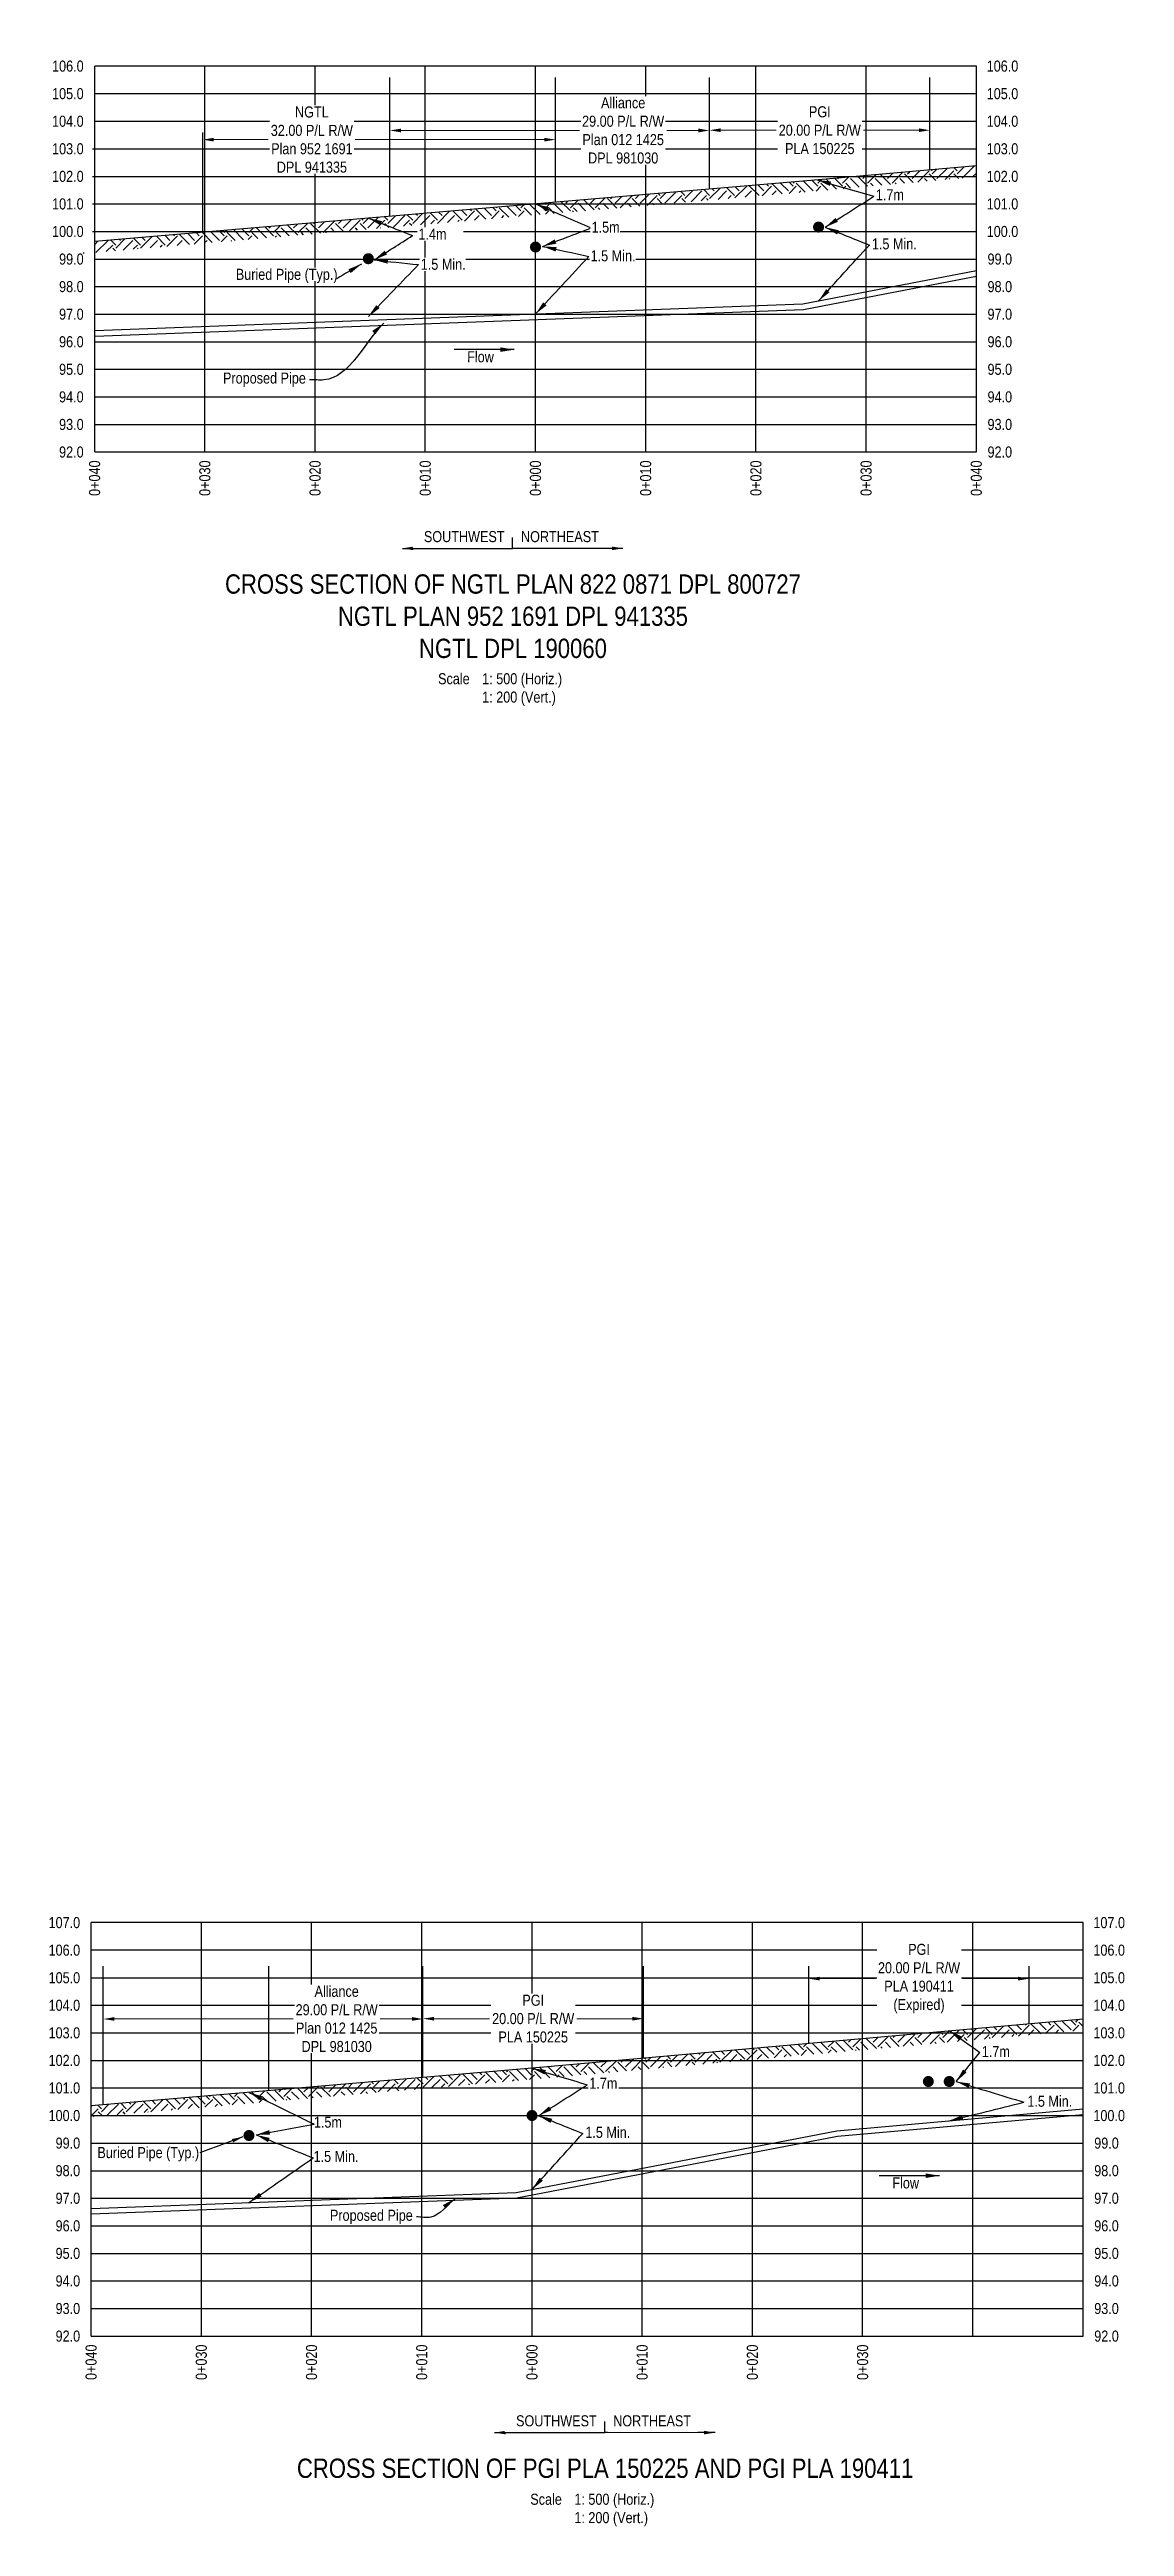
# Model space of a CAD drawing. Extents: x 413456 to 426437, y 6044251 to 6059667.
# Drawn here: x 417649 to 418624, y 6047075 to 6049320 of the extents above; entities that cross this region are included whole.
import ezdxf
from ezdxf.enums import TextEntityAlignment as Align

# ---------------------------------------------------------------- set-up
doc = ezdxf.new("R2010")
doc.units = 0
doc.header["$LTSCALE"] = 5
doc.header["$PDSIZE"] = 0.5
doc.linetypes.add('foc-TOPO', pattern=[1, 0.2, -0.8])
doc.layers.get('Defpoints').update_dxf_attribs({"color": 9})
for name, color, linetype in [('AS-PIPE-UG-T', 44, 'Continuous'), ('CG-NOTES', 7, 'Continuous'), ('DETAIL-T', 7, 'Continuous'), ('L-BD', 7, 'Continuous'), ('L-DETAIL-T', 3, 'Continuous'), ('L-MON', 1, 'Continuous'), ('P-CROSSINGS-GRID', 8, 'Continuous'), ('P-CROSSINGS-GROUND', 48, 'foc-TOPO'), ('P-CROSSINGS-LINE', 3, 'Continuous'), ('P-PROPOSED', 10, 'Continuous'), ('S-T7', 7, 'Continuous')]:
    doc.layers.add(name, color=color, linetype=linetype)
doc.layers.add('F-RW-T', color=190, linetype='Continuous', lineweight=9)
doc.styles.add('140', font='ARIALN.TTF', dxfattribs={"height": 15})
doc.styles.add('80', font='ARIALN.TTF', dxfattribs={"height": 10})
doc.styles.add('80CG', font='ARIALN.TTF', dxfattribs={"height": 10})
doc.styles.add('80L', font='ARIALN.TTF', dxfattribs={"height": 10})
doc.dimstyles.new('COMPASS', dxfattribs={"dimscale": 5, "dimtxt": 10, "dimasz": 2.5, "dimexe": 0.2, "dimexo": 0.0625, "dimgap": 0.5, "dimtad": 0, "dimtih": 1, "dimtoh": 1, "dimzin": 0, "dimdsep": 46, "dimtxsty": '80', "dimcen": 0.1, "dimse1": 1, "dimse2": 1, "dimclrd": 256, "dimclrt": 256, "dimaunit": 1, "dimadec": 4, "dimazin": 0, "dimtfac": 0.06, "dimtofl": 0, "dimtmove": 0, "dimatfit": 1, "dimfxl": 0.2, "dimtolj": 1, "dimtzin": 0, "dimlwd": -1, "dimarcsym": 0})
doc.dimstyles.new('Compass 5 000', dxfattribs={"dimscale": 5, "dimtxt": 9, "dimasz": 2, "dimexe": 0.2, "dimexo": 0.0625, "dimgap": 0.5, "dimtad": 0, "dimtih": 1, "dimtoh": 1, "dimzin": 0, "dimdsep": 46, "dimtxsty": '80CG', "dimcen": 0.1, "dimse1": 1, "dimse2": 1, "dimclrd": 256, "dimclrt": 256, "dimaunit": 1, "dimadec": 4, "dimazin": 0, "dimtfac": 0.06, "dimtofl": 0, "dimtmove": 0, "dimatfit": 1, "dimfxl": 0.2, "dimtolj": 1, "dimtzin": 0, "dimlwd": -1, "dimarcsym": 0})

msp = doc.modelspace()

# ---------------------------------------------------------------- texts
at = {"style": '80'}
for s, p in [('0+040', (417690.254, 6048947.685)), ('0+030', (417790.201, 6048947.685)), ('0+020', (417890.148, 6048947.685)), ('0+010', (417990.096, 6048947.685)), ('0+000', (418090.043, 6048947.685)), ('0+010', (418189.99, 6048947.685)), ('0+020', (418289.938, 6048947.685)), ('0+030', (418389.885, 6048947.685)), ('0+040', (418489.832, 6048947.685)), ('0+040', (417687.069, 6047239.825)), ('0+030', (417787.016, 6047239.825)), ('0+020', (417886.963, 6047239.825)), ('0+010', (417986.911, 6047239.825)), ('0+000', (418086.858, 6047239.825)), ('0+010', (418186.805, 6047239.825)), ('0+020', (418286.753, 6047239.825)), ('0+030', (418386.7, 6047239.825))]:
    msp.add_text(s, height=9.9947, rotation=90, dxfattribs=at).set_placement(p, align=Align.MIDDLE_RIGHT)
at = {"width": 39.85389, "attachment_point": 1, "style": '80'}
for s, insert, char_height in [('\\pxql;1.5m', (417889.135, 6047446.376), 9.9947), ('\\pxql;1.5 Min.', (417888.86, 6047415.317), 9.99473)]:
    msp.add_mtext(s, dxfattribs=dict(at, insert=insert, char_height=char_height))
at = {"layer": 'DETAIL-T', "char_height": 9.99473, "attachment_point": 1, "style": '80L'}
for insert in [(418001.757, 6048754.843), (418085.345, 6047104.56)]:
    msp.add_mtext_dynamic_manual_height_columns('Scale^I1: 500 (Horiz.)\\P^I1: 200 (Vert.)', width=216.80138, gutter_width=44.937, heights=[0], dxfattribs=dict(at, insert=insert))
at = {"layer": 'L-BD', "style": '80'}
for p in [(418028.039, 6049033.754), (418413.626, 6047378.461)]:
    msp.add_text('Flow', height=9.9947, rotation=359.345989, dxfattribs=at).set_placement(p, align=Align.BOTTOM_LEFT)
for p in [(417806.735, 6049014.384), (417903.685, 6047348.989)]:
    msp.add_text('Proposed Pipe', height=9.99473, dxfattribs=at).set_placement(p, align=Align.BOTTOM_LEFT)
at = {"layer": 'L-DETAIL-T', "char_height": 17.49078, "attachment_point": 2, "rotation": 0, "style": '140'}
for s, insert, width in [('CROSS SECTION OF NGTL PLAN 822 0871 DPL 800727 \\PNGTL PLAN 952 1691 DPL 941335 \\PNGTL DPL 190060', (418069.657, 6048844.411), 590.6245), ('CROSS SECTION OF PGI PLA 150225 AND PGI PLA 190411', (418153.245, 6047136.417), 637.30038)]:
    msp.add_mtext(s, dxfattribs=dict(at, insert=insert, width=width))
at = {"layer": 'S-T7', "style": '80'}
for s, p in [('106.0', (417680.346, 6049305.165)), ('106.0', (418527.907, 6049305.165)), ('105.0', (417680.346, 6049280.178)), ('105.0', (418527.907, 6049280.178)), ('104.0', (417680.346, 6049255.191)), ('104.0', (418527.907, 6049255.191)), ('103.0', (417680.346, 6049230.205)), ('103.0', (418527.907, 6049230.205)), ('102.0', (417680.346, 6049205.218)), ('102.0', (418527.907, 6049205.218)), ('101.0', (417680.346, 6049180.231)), ('101.0', (418527.907, 6049180.231)), ('100.0', (417680.346, 6049155.244)), ('100.0', (418527.907, 6049155.244)), ('99.0', (417680.346, 6049130.257)), ('99.0', (418522.31, 6049130.257)), ('98.0', (417680.346, 6049105.27)), ('98.0', (418522.31, 6049105.27)), ('97.0', (417680.346, 6049080.284)), ('97.0', (418522.31, 6049080.284)), ('96.0', (417680.346, 6049055.297)), ('96.0', (418522.31, 6049055.297)), ('95.0', (417680.346, 6049030.31)), ('95.0', (418522.31, 6049030.31)), ('94.0', (417680.346, 6049005.323)), ('94.0', (418522.31, 6049005.323)), ('93.0', (417680.346, 6048980.336)), ('93.0', (418522.31, 6048980.336)), ('92.0', (417680.346, 6048955.349)), ('92.0', (418522.31, 6048955.349)), ('107.0', (417677.161, 6047622.291)), ('107.0', (418624.67, 6047622.291)), ('106.0', (417677.161, 6047597.304)), ('106.0', (418624.67, 6047597.304)), ('105.0', (417677.161, 6047572.318)), ('105.0', (418624.67, 6047572.318)), ('104.0', (417677.161, 6047547.331)), ('104.0', (418624.67, 6047547.331)), ('103.0', (417677.161, 6047522.344)), ('103.0', (418624.67, 6047522.344)), ('102.0', (417677.161, 6047497.357)), ('102.0', (418624.67, 6047497.357)), ('101.0', (417677.161, 6047472.37)), ('101.0', (418624.67, 6047472.37)), ('100.0', (417677.161, 6047447.384)), ('100.0', (418624.67, 6047447.384)), ('99.0', (417677.161, 6047422.397)), ('99.0', (418619.072, 6047422.397)), ('98.0', (417677.161, 6047397.41)), ('98.0', (418619.072, 6047397.41)), ('97.0', (417677.161, 6047372.423)), ('97.0', (418619.072, 6047372.423)), ('96.0', (417677.161, 6047347.436)), ('96.0', (418619.072, 6047347.436)), ('95.0', (417677.161, 6047322.449)), ('95.0', (418619.072, 6047322.449)), ('94.0', (417677.161, 6047297.463)), ('94.0', (418619.072, 6047297.463)), ('93.0', (417677.161, 6047272.476)), ('93.0', (418619.072, 6047272.476)), ('92.0', (417677.161, 6047247.489)), ('92.0', (418619.072, 6047247.489))]:
    msp.add_text(s, height=9.9947, dxfattribs=at).set_placement(p, align=Align.MIDDLE_RIGHT)

# ---------------------------------------------------------------- blocks, each defined once
blk = doc.blocks.new('*D276')
at = {"layer": 'Defpoints', "color": 0, "transparency": 16777216}
for p in [(418108.2, 6049238.5), (417788.3, 6049228.5), (418108.2, 6049228.5)]:
    blk.add_point(p, dxfattribs=at)
at = {"layer": 'F-RW-T', "transparency": 16777216}
for p, q in [((417798.3, 6049238.5), (417847.8, 6049238.5)), ((418098.2, 6049238.5), (417926.7, 6049238.5))]:
    blk.add_line(p, q, dxfattribs=at)
for points in [[(417798.3, 6049240.1), (417798.3, 6049236.8), (417788.3, 6049238.5)], [(418098.2, 6049240.1), (418098.2, 6049236.8), (418108.2, 6049238.5)]]:
    blk.add_solid(points, dxfattribs=at)
at = {"layer": 'F-RW-T', "transparency": 16777216, "insert": (417887.3, 6049238.5), "char_height": 10, "attachment_point": 5, "style": '80CG', "bg_fill": 3, "box_fill_scale": 1.1, "bg_fill_color": 256, "bg_fill_true_color": 13158600, "bg_fill_transparency": 0}
blk.add_mtext('\\A1;NGTL\\P32.00 P/L R/W\\PPlan 952 1691\\PDPL 941335', dxfattribs=at)
blk = doc.blocks.new('*D277')
at = {"layer": 'Defpoints', "color": 0, "transparency": 16777216}
for p in [(417958.1, 6049272.2), (418247.9, 6049272.2), (418247.9, 6049246.8)]:
    blk.add_point(p, dxfattribs=at)
at = {"layer": 'F-RW-T', "transparency": 16777216}
for p, q in [((417968.1, 6049246.8), (418130.1, 6049246.8)), ((418237.9, 6049246.8), (418209.2, 6049246.8))]:
    blk.add_line(p, q, dxfattribs=at)
for points in [[(417968.1, 6049248.5), (417968.1, 6049245.1), (417958.1, 6049246.8)], [(418237.9, 6049248.5), (418237.9, 6049245.1), (418247.9, 6049246.8)]]:
    blk.add_solid(points, dxfattribs=at)
at = {"layer": 'F-RW-T', "transparency": 16777216, "insert": (418169.6, 6049246.8), "char_height": 10, "attachment_point": 5, "style": '80CG', "bg_fill": 3, "box_fill_scale": 1.1, "bg_fill_color": 256, "bg_fill_true_color": 13158600, "bg_fill_transparency": 0}
blk.add_mtext('\\A1;Alliance\\P29.00 P/L R/W\\PPlan 012 1425\\PDPL 981030', dxfattribs=at)
blk = doc.blocks.new('*D278')
at = {"layer": 'Defpoints', "color": 0, "transparency": 16777216}
for p in [(418247.9, 6049247), (418447.8, 6049247), (418447.8, 6049247)]:
    blk.add_point(p, dxfattribs=at)
at = {"layer": 'F-RW-T', "transparency": 16777216}
for p, q in [((418257.9, 6049247), (418308.3, 6049247)), ((418437.8, 6049247), (418387.4, 6049247))]:
    blk.add_line(p, q, dxfattribs=at)
for points in [[(418257.9, 6049248.7), (418257.9, 6049245.4), (418247.9, 6049247)], [(418437.8, 6049248.7), (418437.8, 6049245.4), (418447.8, 6049247)]]:
    blk.add_solid(points, dxfattribs=at)
at = {"layer": 'F-RW-T', "transparency": 16777216, "insert": (418347.9, 6049247), "char_height": 10, "attachment_point": 5, "style": '80CG', "bg_fill": 3, "box_fill_scale": 1.1, "bg_fill_color": 256, "bg_fill_true_color": 13158600, "bg_fill_transparency": 0}
blk.add_mtext('\\A1;PGI\\P20.00 P/L R/W\\PPLA 150225', dxfattribs=at)
blk = doc.blocks.new('PLIA')
at = {"color": 255, "const_width": 1}
blk.add_lwpolyline([(-0.5, 0, 1), (0.5, 0, 1)], format="xyb", close=True, dxfattribs=at)
blk = doc.blocks.new('PLIAA')
blk.add_blockref('PLIA', (0, 0))
blk = doc.blocks.new('PLIB')
at = {"color": 1}
blk.add_circle((0, 0), 0.8, dxfattribs=at)
blk = doc.blocks.new('PLIBB')
blk.add_blockref('PLIB', (0, 0))
blk = doc.blocks.new('PLICC')
for name in ['PLIAA', 'PLIBB']:
    blk.add_blockref(name, (0, 0))
blk = doc.blocks.new('SYM_I_PL')
blk.add_blockref('PLICC', (0, 0))
blk = doc.blocks.new('*D279')
at = {"layer": 'Defpoints', "color": 0, "transparency": 16777216}
for p in [(417698.2, 6047560.4), (417988.1, 6047560.4), (417988.1, 6047534.9)]:
    blk.add_point(p, dxfattribs=at)
at = {"layer": 'F-RW-T', "transparency": 16777216}
for p, q in [((417708.2, 6047534.9), (417870.2, 6047534.9)), ((417978.1, 6047534.9), (417949.3, 6047534.9))]:
    blk.add_line(p, q, dxfattribs=at)
for points in [[(417708.2, 6047536.6), (417708.2, 6047533.3), (417698.2, 6047534.9)], [(417978.1, 6047536.6), (417978.1, 6047533.3), (417988.1, 6047534.9)]]:
    blk.add_solid(points, dxfattribs=at)
at = {"layer": 'F-RW-T', "transparency": 16777216, "insert": (417909.8, 6047534.9), "char_height": 10, "attachment_point": 5, "style": '80CG', "bg_fill": 3, "box_fill_scale": 1.1, "bg_fill_color": 256, "bg_fill_true_color": 13158600, "bg_fill_transparency": 0}
blk.add_mtext('\\A1;Alliance\\P29.00 P/L R/W\\PPlan 012 1425\\PDPL 981030', dxfattribs=at)
blk = doc.blocks.new('*D280')
at = {"layer": 'Defpoints', "color": 0, "transparency": 16777216}
for p in [(418537.8, 6047571.5), (418337.9, 6047556.4), (418537.8, 6047556.4)]:
    blk.add_point(p, dxfattribs=at)
at = {"layer": 'F-RW-T', "transparency": 16777216}
for p, q in [((418347.9, 6047571.5), (418398.3, 6047571.5)), ((418527.8, 6047571.5), (418477.4, 6047571.5))]:
    blk.add_line(p, q, dxfattribs=at)
for points in [[(418347.9, 6047573.2), (418347.9, 6047569.8), (418337.9, 6047571.5)], [(418527.8, 6047573.2), (418527.8, 6047569.8), (418537.8, 6047571.5)]]:
    blk.add_solid(points, dxfattribs=at)
at = {"layer": 'F-RW-T', "transparency": 16777216, "insert": (418437.9, 6047571.5), "char_height": 10, "attachment_point": 5, "style": '80CG', "bg_fill": 3, "box_fill_scale": 1.1, "bg_fill_color": 256, "bg_fill_true_color": 13158600, "bg_fill_transparency": 0}
blk.add_mtext('\\A1;PGI\\P20.00 P/L R/W\\PPLA 190411\\P(Expired)', dxfattribs=at)
blk = doc.blocks.new('*D281')
at = {"layer": 'Defpoints', "color": 0, "transparency": 16777216}
for p in [(417988.1, 6047535.2), (418188, 6047535.2), (418188, 6047535.2)]:
    blk.add_point(p, dxfattribs=at)
at = {"layer": 'F-RW-T', "transparency": 16777216}
for p, q in [((417998.1, 6047535.2), (418048.5, 6047535.2)), ((418178, 6047535.2), (418127.5, 6047535.2))]:
    blk.add_line(p, q, dxfattribs=at)
for points in [[(417998.1, 6047536.8), (417998.1, 6047533.5), (417988.1, 6047535.2)], [(418178, 6047536.8), (418178, 6047533.5), (418188, 6047535.2)]]:
    blk.add_solid(points, dxfattribs=at)
at = {"layer": 'F-RW-T', "transparency": 16777216, "insert": (418088, 6047535.2), "char_height": 10, "attachment_point": 5, "style": '80CG', "bg_fill": 3, "box_fill_scale": 1.1, "bg_fill_color": 256, "bg_fill_true_color": 13158600, "bg_fill_transparency": 0}
blk.add_mtext('\\A1;PGI\\P20.00 P/L R/W\\PPLA 150225', dxfattribs=at)

# ---------------------------------------------------------------- linework, layer by layer
at = {"layer": 'CG-NOTES'}
for p, q in [((418069.377, 6048867.985), (418069.377, 6048877.98)), ((418152.965, 6047159.991), (418152.965, 6047169.985))]:
    msp.add_line(p, q, dxfattribs=at)
at = {"layer": 'L-BD', "flags": 128}
for points in [[(417958.051, 6049168.982), (417958.051, 6049294.672)], [(418108.185, 6049181.769), (418108.185, 6049294.672)], [(418247.924, 6049193.67), (418247.924, 6049294.672)], [(418447.837, 6049211.163), (418447.837, 6049294.672)], [(417788.325, 6049154.526), (417788.325, 6049245.027)], [(417698.183, 6047457.119), (417698.183, 6047582.809)], [(417848.317, 6047469.905), (417848.317, 6047582.809)], [(417988.056, 6047481.807), (417988.056, 6047582.809)], [(418187.969, 6047499.3), (418187.969, 6047582.809)], [(418337.903, 6047512.653), (418337.903, 6047582.809)], [(418537.816, 6047530.457), (418537.816, 6047582.809)]]:
    msp.add_lwpolyline(points, dxfattribs=at)
at = {"layer": 'P-CROSSINGS-GRID', "color": 8}
for p, q in [((418489.919, 6049305.165), (417690.341, 6049305.165)), ((417690.341, 6048955.349), (417690.341, 6049305.165)), ((417790.288, 6048955.349), (417790.288, 6049305.165)), ((417890.235, 6048955.349), (417890.235, 6049305.165)), ((417990.183, 6048955.349), (417990.183, 6049305.165)), ((418090.13, 6048955.349), (418090.13, 6049305.165)), ((418190.077, 6048955.349), (418190.077, 6049305.165)), ((418290.025, 6048955.349), (418290.025, 6049305.165)), ((418389.972, 6048955.349), (418389.972, 6049305.165)), ((418489.919, 6048955.349), (418489.919, 6049305.165)), ((417690.341, 6049280.178), (418489.919, 6049280.178)), ((417690.341, 6049255.191), (418489.919, 6049255.191)), ((417688.369, 6049230.205), (418489.919, 6049230.205)), ((417688.369, 6049205.218), (418489.919, 6049205.218)), ((417688.369, 6049180.231), (418489.919, 6049180.231)), ((417688.369, 6049155.244), (418489.919, 6049155.244)), ((417690.341, 6049130.257), (418489.919, 6049130.257)), ((417690.341, 6049105.27), (418489.919, 6049105.27)), ((417690.341, 6049080.284), (418489.919, 6049080.284)), ((417690.341, 6049055.297), (418489.919, 6049055.297)), ((417690.341, 6049030.31), (418489.919, 6049030.31)), ((417690.341, 6049005.323), (418489.919, 6049005.323)), ((417690.341, 6048980.336), (418489.919, 6048980.336)), ((417690.341, 6048955.349), (418489.919, 6048955.349)), ((417687.156, 6047247.489), (417687.156, 6047622.291)), ((418586.682, 6047622.291), (417687.156, 6047622.291)), ((417787.103, 6047247.489), (417787.103, 6047622.291)), ((417887.05, 6047247.489), (417887.05, 6047622.291)), ((417986.998, 6047247.489), (417986.998, 6047622.291)), ((418086.945, 6047247.489), (418086.945, 6047622.291)), ((418186.892, 6047247.489), (418186.892, 6047622.291)), ((418286.84, 6047247.489), (418286.84, 6047622.291)), ((418386.787, 6047247.489), (418386.787, 6047622.291)), ((418486.734, 6047247.489), (418486.734, 6047622.291)), ((418586.682, 6047247.489), (418586.682, 6047622.291)), ((418586.682, 6047597.304), (417687.156, 6047597.304)), ((417687.156, 6047572.318), (418586.682, 6047572.318)), ((417687.156, 6047547.331), (418586.682, 6047547.331)), ((417687.156, 6047522.344), (418586.682, 6047522.344)), ((417687.156, 6047497.357), (418586.682, 6047497.357)), ((417687.156, 6047472.37), (418586.682, 6047472.37)), ((417687.156, 6047447.384), (418586.682, 6047447.384)), ((417687.156, 6047422.397), (418586.682, 6047422.397)), ((417687.156, 6047397.41), (418586.682, 6047397.41)), ((417687.156, 6047372.423), (418586.682, 6047372.423)), ((417687.156, 6047347.436), (418586.682, 6047347.436)), ((417687.156, 6047322.449), (418586.682, 6047322.449)), ((417687.156, 6047297.463), (418586.682, 6047297.463)), ((417687.156, 6047272.476), (418586.682, 6047272.476)), ((417687.156, 6047247.489), (418586.682, 6047247.489))]:
    msp.add_line(p, q, dxfattribs=at)
at = {"layer": 'P-CROSSINGS-GROUND', "linetype": 'Continuous'}
for p, q in [((418431.719, 6049203.279), (418438.716, 6049210.277)), ((418436.937, 6049200.083), (418447.145, 6049210.292)), ((418449.95, 6049210.292), (418449.045, 6049211.197)), ((418449.95, 6049207.487), (418454.112, 6049211.648)), ((418454.157, 6049203.279), (418463.349, 6049212.471)), ((418461.57, 6049202.277), (418469.584, 6049210.292)), ((418472.389, 6049210.292), (418469.649, 6049213.032)), ((418472.389, 6049207.487), (418478.744, 6049213.842)), ((418476.965, 6049203.648), (418487.816, 6049214.499)), ((418180.684, 6049187.853), (418180.601, 6049187.936)), ((418180.684, 6049185.048), (418183.849, 6049188.213)), ((418184.892, 6049180.841), (418193.047, 6049188.996)), ((418191.279, 6049178.814), (418200.318, 6049187.853)), ((418203.123, 6049187.853), (418201.279, 6049189.697)), ((418203.123, 6049185.048), (418208.377, 6049190.302)), ((418207.33, 6049180.841), (418217.575, 6049191.085)), ((418215.807, 6049180.903), (418222.757, 6049187.853)), ((418225.562, 6049187.853), (418221.956, 6049191.458)), ((418225.562, 6049185.048), (418232.905, 6049192.391)), ((418229.769, 6049192.06), (418229.71, 6049192.119)), ((418231.137, 6049182.208), (418240.989, 6049192.06)), ((418240.335, 6049182.992), (418245.196, 6049187.853)), ((418248.001, 6049187.853), (418242.634, 6049193.219)), ((418248.001, 6049185.048), (418257.433, 6049194.48)), ((418252.208, 6049192.06), (418250.388, 6049193.88)), ((418255.665, 6049184.297), (418263.427, 6049192.06)), ((418270.44, 6049187.853), (418263.312, 6049194.981)), ((418264.863, 6049185.081), (418267.635, 6049187.853)), ((418270.995, 6049185.603), (418281.659, 6049196.267)), ((418274.647, 6049192.06), (418271.066, 6049195.641)), ((418278.854, 6049196.267), (418278.82, 6049196.301)), ((418280.193, 6049186.386), (418285.866, 6049192.06)), ((418292.878, 6049187.853), (418283.989, 6049196.742)), ((418289.391, 6049187.17), (418290.074, 6049187.853)), ((418297.086, 6049192.06), (418291.744, 6049197.402)), ((418295.523, 6049187.692), (418304.098, 6049196.267)), ((418301.293, 6049196.267), (418299.498, 6049198.062)), ((418313.912, 6049189.258), (418304.667, 6049198.503)), ((418304.72, 6049188.475), (418308.305, 6049192.06)), ((418319.524, 6049192.06), (418312.421, 6049199.163)), ((418320.05, 6049189.781), (418326.537, 6049196.267)), ((418323.732, 6049196.267), (418320.175, 6049199.824)), ((418323.732, 6049199.072), (418324.884, 6049200.225)), ((418334.589, 6049191.019), (418326.537, 6049199.072)), ((418329.248, 6049190.564), (418330.744, 6049192.06)), ((418341.963, 6049192.06), (418333.099, 6049200.924)), ((418346.171, 6049196.267), (418340.853, 6049201.585)), ((418344.578, 6049191.87), (418348.975, 6049196.267)), ((418346.171, 6049199.072), (418349.423, 6049202.325)), ((418355.24, 6049192.808), (418348.975, 6049199.072)), ((418362.966, 6049193.496), (418353.752, 6049202.71)), ((418368.609, 6049196.267), (418361.478, 6049203.398)), ((418364.402, 6049203.279), (418364.818, 6049203.696)), ((418368.609, 6049199.072), (418374.056, 6049204.518)), ((418369.198, 6049194.051), (418371.414, 6049196.267)), ((418375.844, 6049194.643), (418371.414, 6049199.072)), ((418383.57, 6049195.331), (418375.621, 6049203.279)), ((418391.048, 6049196.267), (418382.082, 6049205.233)), ((418386.841, 6049203.279), (418389.451, 6049205.89)), ((418391.048, 6049199.072), (418398.688, 6049206.712)), ((418393.83, 6049196.244), (418393.853, 6049196.267)), ((418396.448, 6049196.477), (418393.853, 6049199.072)), ((418404.174, 6049197.166), (418398.06, 6049203.279)), ((418411.901, 6049197.854), (418402.686, 6049207.068)), ((418409.28, 6049203.279), (418414.084, 6049208.083)), ((418413.487, 6049199.072), (418423.321, 6049208.906)), ((418417.052, 6049198.312), (418416.292, 6049199.072)), ((418424.778, 6049199.001), (418420.499, 6049203.279)), ((418432.504, 6049199.689), (418424.706, 6049207.487)), ((418427.511, 6049207.487), (418429.479, 6049209.454)), ((418445.382, 6049200.836), (418442.938, 6049203.279)), ((418453.108, 6049201.524), (418447.145, 6049207.487)), ((418465.986, 6049202.67), (418465.377, 6049203.279)), ((418473.712, 6049203.359), (418469.584, 6049207.487)), ((418486.202, 6049204.471), (418489.919, 6049208.188)), ((417915.626, 6049158.402), (417923.241, 6049166.017)), ((417921.473, 6049155.835), (417931.052, 6049165.414)), ((417933.857, 6049165.414), (417932.468, 6049166.803)), ((417933.857, 6049162.609), (417938.571, 6049167.323)), ((417938.065, 6049158.402), (417947.769, 6049168.106)), ((417946.001, 6049157.924), (417953.491, 6049165.414)), ((417956.296, 6049165.414), (417953.146, 6049168.564)), ((417956.296, 6049162.609), (417963.099, 6049169.412)), ((417961.331, 6049159.229), (417971.723, 6049169.621)), ((417970.529, 6049160.013), (417975.93, 6049165.414)), ((417978.735, 6049165.414), (417973.824, 6049170.325)), ((417978.735, 6049162.609), (417987.627, 6049171.501)), ((417982.942, 6049169.621), (417981.578, 6049170.986)), ((417985.859, 6049161.318), (417994.162, 6049169.621)), ((418001.174, 6049165.414), (417994.501, 6049172.086)), ((417995.057, 6049162.102), (417998.369, 6049165.414)), ((418001.189, 6049162.624), (418012.154, 6049173.59)), ((418005.381, 6049169.621), (418002.256, 6049172.747)), ((418010.387, 6049163.407), (418016.6, 6049169.621)), ((418023.613, 6049165.414), (418015.179, 6049173.847)), ((418019.585, 6049164.191), (418020.808, 6049165.414)), ((418027.82, 6049169.621), (418022.933, 6049174.508)), ((418025.717, 6049164.713), (418034.832, 6049173.828)), ((418032.027, 6049173.828), (418030.687, 6049175.168)), ((418034.914, 6049165.496), (418039.039, 6049169.621)), ((418045.101, 6049166.364), (418035.857, 6049175.608)), ((418050.259, 6049169.621), (418043.611, 6049176.269)), ((418050.244, 6049166.802), (418057.271, 6049173.828)), ((418054.466, 6049173.828), (418051.365, 6049176.929)), ((418054.466, 6049176.633), (418055.078, 6049177.246)), ((418065.779, 6049168.125), (418057.271, 6049176.633)), ((418059.442, 6049167.585), (418061.478, 6049169.621)), ((418072.698, 6049169.621), (418064.289, 6049178.03)), ((418076.905, 6049173.828), (418072.043, 6049178.69)), ((418074.772, 6049168.891), (418079.71, 6049173.828)), ((418076.905, 6049176.633), (418079.606, 6049179.335)), ((418086.457, 6049169.886), (418079.71, 6049176.633)), ((418094.211, 6049170.547), (418084.966, 6049179.791)), ((418099.344, 6049173.828), (418092.721, 6049180.451)), ((418099.3, 6049170.98), (418102.148, 6049173.828)), ((418099.344, 6049176.633), (418104.134, 6049181.424)), ((418107.134, 6049171.647), (418102.148, 6049176.633)), ((418114.889, 6049172.308), (418106.356, 6049180.841)), ((418121.782, 6049173.828), (418113.398, 6049182.213)), ((418117.575, 6049180.841), (418119.464, 6049182.729)), ((418121.782, 6049176.633), (418128.662, 6049183.513)), ((418123.828, 6049173.069), (418124.587, 6049173.828)), ((418127.812, 6049173.408), (418124.587, 6049176.633)), ((418135.566, 6049174.069), (418128.795, 6049180.841)), ((418143.32, 6049174.729), (418134.076, 6049183.974)), ((418140.014, 6049180.841), (418143.992, 6049184.818)), ((418144.221, 6049176.633), (418153.189, 6049185.602)), ((418148.49, 6049175.169), (418147.026, 6049176.633)), ((418156.244, 6049175.83), (418151.233, 6049180.841)), ((418163.998, 6049176.49), (418155.441, 6049185.048)), ((418158.245, 6049185.048), (418159.321, 6049186.124)), ((418162.453, 6049180.841), (418168.519, 6049186.907)), ((418166.752, 6049176.725), (418177.717, 6049187.691)), ((418176.922, 6049177.591), (418173.672, 6049180.841)), ((418184.676, 6049178.251), (418177.879, 6049185.048)), ((418197.599, 6049179.352), (418196.111, 6049180.841)), ((418205.354, 6049180.012), (418200.318, 6049185.048)), ((418226.031, 6049181.774), (418222.757, 6049185.048)), ((418246.709, 6049183.535), (418245.196, 6049185.048)), ((417690.341, 6049143.481), (417693.293, 6049146.433)), ((417691.525, 6049136.25), (417702.457, 6049147.182)), ((417700.723, 6049137.034), (417706.664, 6049142.975)), ((417709.469, 6049142.975), (417705.013, 6049147.431)), ((417709.469, 6049140.17), (417717.821, 6049148.522)), ((417713.676, 6049147.182), (417712.768, 6049148.091)), ((417716.053, 6049138.339), (417724.896, 6049147.182)), ((417725.251, 6049139.123), (417729.103, 6049142.975)), ((417731.908, 6049142.975), (417725.691, 6049149.192)), ((417731.908, 6049140.17), (417742.348, 6049150.611)), ((417736.115, 6049147.182), (417733.445, 6049149.852)), ((417740.581, 6049140.428), (417747.335, 6049147.182)), ((417754.347, 6049142.975), (417746.369, 6049150.953)), ((417749.779, 6049141.212), (417751.542, 6049142.975)), ((417758.554, 6049147.182), (417754.123, 6049151.614)), ((417755.911, 6049141.734), (417765.566, 6049151.39)), ((417762.761, 6049151.39), (417761.877, 6049152.274)), ((417765.108, 6049142.517), (417769.774, 6049147.182)), ((417776.291, 6049143.47), (417767.047, 6049152.714)), ((417780.993, 6049147.182), (417774.801, 6049153.375)), ((417780.438, 6049143.823), (417788.005, 6049151.39)), ((417785.2, 6049151.39), (417782.555, 6049154.035)), ((417785.2, 6049154.195), (417785.272, 6049154.266)), ((417796.969, 6049145.231), (417788.005, 6049154.195)), ((417789.636, 6049144.606), (417792.212, 6049147.182)), ((417803.432, 6049147.182), (417795.478, 6049155.136)), ((417807.639, 6049151.39), (417803.233, 6049155.796)), ((417804.966, 6049145.912), (417810.444, 6049151.39)), ((417807.639, 6049154.195), (417809.8, 6049156.355)), ((417817.646, 6049146.992), (417810.444, 6049154.195)), ((417814.164, 6049146.695), (417814.651, 6049147.182)), ((417825.401, 6049147.652), (417816.156, 6049156.897)), ((417830.078, 6049151.39), (417823.91, 6049157.557)), ((417829.494, 6049148.001), (417832.883, 6049151.39)), ((417830.078, 6049154.195), (417834.328, 6049158.444)), ((417838.324, 6049148.753), (417832.883, 6049154.195)), ((417846.078, 6049149.413), (417837.09, 6049158.402)), ((417852.517, 6049151.39), (417844.588, 6049159.318)), ((417848.309, 6049158.402), (417849.658, 6049159.75)), ((417852.517, 6049154.195), (417858.856, 6049160.533)), ((417854.022, 6049150.09), (417855.321, 6049151.39)), ((417859.002, 6049150.514), (417855.321, 6049154.195)), ((417866.756, 6049151.175), (417859.529, 6049158.402)), ((417874.51, 6049151.835), (417865.266, 6049161.079)), ((417870.748, 6049158.402), (417874.186, 6049161.839)), ((417874.955, 6049154.195), (417883.383, 6049162.622)), ((417879.68, 6049152.275), (417877.76, 6049154.195)), ((417887.434, 6049152.936), (417881.968, 6049158.402)), ((417895.188, 6049153.596), (417886.175, 6049162.609)), ((417888.98, 6049162.609), (417889.515, 6049163.145)), ((417893.187, 6049158.402), (417898.713, 6049163.928)), ((417897.394, 6049154.195), (417907.911, 6049164.711)), ((417900.357, 6049154.036), (417900.199, 6049154.195)), ((417908.111, 6049154.697), (417904.406, 6049158.402)), ((417915.866, 6049155.357), (417908.614, 6049162.609)), ((417911.419, 6049162.609), (417914.043, 6049165.234)), ((417928.789, 6049156.458), (417926.845, 6049158.402)), ((417936.543, 6049157.118), (417931.052, 6049162.609)), ((417949.467, 6049158.219), (417949.284, 6049158.402)), ((417957.221, 6049158.879), (417953.491, 6049162.609)), ((417977.899, 6049160.64), (417975.93, 6049162.609)), ((417998.576, 6049162.402), (417998.369, 6049162.609)), ((417680.657, 6049135.325), (417680.018, 6049135.963)), ((417709.088, 6049137.746), (417706.664, 6049140.17)), ((417729.766, 6049139.507), (417729.103, 6049140.17)), ((418504.225, 6047520.867), (418498.234, 6047526.858)), ((418504.225, 6047518.062), (418514.467, 6047528.304)), ((418508.433, 6047525.074), (418505.961, 6047527.546)), ((418526.664, 6047520.867), (418518.838, 6047528.693)), ((418530.871, 6047525.074), (418526.565, 6047529.381)), ((418528.083, 6047519.481), (418537.883, 6047529.282)), ((418535.079, 6047529.282), (418534.291, 6047530.069)), ((418548.657, 6047521.313), (418539.442, 6047530.528)), ((418553.31, 6047525.074), (418547.168, 6047531.216)), ((418552.716, 6047521.675), (418560.322, 6047529.282)), ((418557.517, 6047529.282), (418554.895, 6047531.904)), ((418557.517, 6047532.086), (418557.574, 6047532.143)), ((418569.26, 6047523.148), (418560.322, 6047532.086)), ((418575.749, 6047525.074), (418567.772, 6047533.051)), ((418579.956, 6047529.282), (418575.499, 6047533.739)), ((418577.348, 6047523.869), (418582.761, 6047529.282)), ((418579.956, 6047532.086), (418582.206, 6047534.337)), ((418586.682, 6047528.166), (418582.761, 6047532.086)), ((418234.959, 6047495.623), (418243.508, 6047504.172)), ((418257.398, 6047498.428), (418250.988, 6047504.839)), ((418257.398, 6047495.623), (418268.141, 6047506.366)), ((418261.606, 6047502.636), (418258.714, 6047505.527)), ((418279.837, 6047498.428), (418271.592, 6047506.673)), ((418284.044, 6047502.636), (418279.318, 6047507.362)), ((418281.757, 6047497.544), (418291.057, 6047506.843)), ((418288.252, 6047506.843), (418287.045, 6047508.05)), ((418301.41, 6047499.294), (418292.196, 6047508.508)), ((418306.483, 6047502.636), (418299.922, 6047509.197)), ((418306.39, 6047499.737), (418313.495, 6047506.843)), ((418310.69, 6047506.843), (418307.649, 6047509.885)), ((418310.69, 6047509.648), (418311.248, 6047510.205)), ((418322.014, 6047501.129), (418313.495, 6047509.648)), ((418328.922, 6047502.636), (418320.526, 6047511.031)), ((418333.129, 6047506.843), (418328.252, 6047511.72)), ((418331.022, 6047501.931), (418335.934, 6047506.843)), ((418333.129, 6047509.648), (418335.881, 6047512.399)), ((418342.618, 6047502.964), (418335.934, 6047509.648)), ((418350.344, 6047503.652), (418341.13, 6047512.866)), ((418355.568, 6047506.843), (418348.856, 6047513.555)), ((418355.568, 6047509.648), (418360.513, 6047514.593)), ((418355.655, 6047504.125), (418358.373, 6047506.843)), ((418363.222, 6047504.799), (418358.373, 6047509.648)), ((418370.948, 6047505.487), (418362.58, 6047513.855)), ((418378.007, 6047506.843), (418369.46, 6047515.39)), ((418373.8, 6047513.855), (418375.909, 6047515.964)), ((418378.007, 6047509.648), (418385.146, 6047516.786)), ((418380.288, 6047506.319), (418380.812, 6047506.843)), ((418383.826, 6047506.634), (418380.812, 6047509.648)), ((418391.552, 6047507.322), (418385.019, 6047513.855)), ((418399.279, 6047508.01), (418390.064, 6047517.224)), ((418396.238, 6047513.855), (418400.541, 6047518.158)), ((418400.446, 6047509.648), (418409.778, 6047518.98)), ((418404.43, 6047508.469), (418403.251, 6047509.648)), ((418412.156, 6047509.157), (418407.458, 6047513.855)), ((418419.882, 6047509.845), (418411.665, 6047518.062)), ((418414.47, 6047518.062), (418415.936, 6047519.529)), ((418418.677, 6047513.855), (418425.174, 6047520.351)), ((418423.395, 6047510.158), (418434.104, 6047520.867)), ((418432.76, 6047510.992), (418429.897, 6047513.855)), ((418440.486, 6047511.68), (418434.104, 6047518.062)), ((418436.909, 6047520.867), (418436.423, 6047521.353)), ((418436.909, 6047518.062), (418440.569, 6047521.722)), ((418441.116, 6047513.855), (418449.806, 6047522.545)), ((418448.027, 6047512.351), (418456.543, 6047520.867)), ((418453.364, 6047512.827), (418452.335, 6047513.855)), ((418461.09, 6047513.515), (418456.543, 6047518.062)), ((418459.348, 6047520.867), (418457.027, 6047523.188)), ((418459.348, 6047518.062), (418465.202, 6047523.916)), ((418463.555, 6047513.855), (418474.439, 6047524.739)), ((418472.66, 6047514.545), (418478.982, 6047520.867)), ((418481.786, 6047520.867), (418477.63, 6047525.023)), ((418481.694, 6047515.35), (418478.982, 6047518.062)), ((418481.786, 6047518.062), (418489.834, 6047526.11)), ((418485.994, 6047525.074), (418485.357, 6047525.711)), ((418488.055, 6047515.916), (418497.213, 6047525.074)), ((418497.292, 6047516.739), (418501.42, 6047520.867)), ((418502.298, 6047517.185), (418501.42, 6047518.062)), ((418512.688, 6047518.11), (418519.652, 6047525.074)), ((418521.925, 6047518.933), (418523.859, 6047520.867)), ((418537.32, 6047520.304), (418542.091, 6047525.074)), ((418561.953, 6047522.498), (418564.53, 6047525.074)), ((418586.585, 6047524.691), (418586.682, 6047524.788)), ((417988.133, 6047475.989), (417982.766, 6047481.356)), ((417988.133, 6047473.185), (417997.564, 6047482.617)), ((417992.34, 6047480.197), (417990.52, 6047482.017)), ((418010.571, 6047475.989), (418003.444, 6047483.117)), ((418011.127, 6047473.74), (418021.791, 6047484.404)), ((418014.779, 6047480.197), (418011.198, 6047483.778)), ((418018.986, 6047484.404), (418018.952, 6047484.438)), ((418033.01, 6047475.989), (418024.121, 6047484.878)), ((418037.217, 6047480.197), (418031.875, 6047485.539)), ((418035.654, 6047475.829), (418044.23, 6047484.404)), ((418041.425, 6047484.404), (418039.63, 6047486.199)), ((418054.043, 6047477.395), (418044.799, 6047486.639)), ((418059.656, 6047480.197), (418052.553, 6047487.3)), ((418060.182, 6047477.918), (418066.668, 6047484.404)), ((418063.864, 6047484.404), (418060.307, 6047487.96)), ((418063.864, 6047487.209), (418065.016, 6047488.361)), ((418074.721, 6047479.156), (418066.668, 6047487.209)), ((418082.095, 6047480.197), (418073.231, 6047489.061)), ((418086.302, 6047484.404), (418080.985, 6047489.721)), ((418084.71, 6047480.007), (418089.107, 6047484.404)), ((418086.302, 6047487.209), (418089.555, 6047490.461)), ((418095.372, 6047480.944), (418089.107, 6047487.209)), ((418103.098, 6047481.632), (418093.884, 6047490.847)), ((418108.741, 6047484.404), (418101.61, 6047491.535)), ((418104.534, 6047491.416), (418104.95, 6047491.833)), ((418108.741, 6047487.209), (418114.187, 6047492.655)), ((418109.329, 6047482.187), (418111.546, 6047484.404)), ((418115.976, 6047482.779), (418111.546, 6047487.209)), ((418123.702, 6047483.467), (418115.753, 6047491.416)), ((418131.18, 6047484.404), (418122.214, 6047493.37)), ((418126.973, 6047491.416), (418129.583, 6047494.026)), ((418131.18, 6047487.209), (418138.82, 6047494.849)), ((418133.962, 6047484.381), (418133.985, 6047484.404)), ((418136.579, 6047484.614), (418133.985, 6047487.209)), ((418144.306, 6047485.302), (418138.192, 6047491.416)), ((418152.032, 6047485.99), (418142.818, 6047495.205)), ((418149.412, 6047491.416), (418154.215, 6047496.22)), ((418153.619, 6047487.209), (418163.453, 6047497.043)), ((418157.183, 6047486.449), (418156.424, 6047487.209)), ((418164.91, 6047487.137), (418160.631, 6047491.416)), ((418172.636, 6047487.825), (418164.838, 6047495.623)), ((418167.643, 6047495.623), (418169.611, 6047497.591)), ((418171.85, 6047491.416), (418178.848, 6047498.414)), ((418177.069, 6047488.22), (418187.277, 6047498.428)), ((418185.514, 6047488.972), (418183.07, 6047491.416)), ((418193.24, 6047489.66), (418187.277, 6047495.623)), ((418190.082, 6047498.428), (418189.176, 6047499.334)), ((418190.082, 6047495.623), (418194.243, 6047499.785)), ((418194.289, 6047491.416), (418203.481, 6047500.608)), ((418201.701, 6047490.414), (418209.716, 6047498.428)), ((418206.117, 6047490.807), (418205.509, 6047491.416)), ((418213.844, 6047491.495), (418209.716, 6047495.623)), ((418212.521, 6047498.428), (418209.78, 6047501.169)), ((418212.521, 6047495.623), (418218.876, 6047501.979)), ((418217.097, 6047491.785), (418227.947, 6047502.636)), ((418226.334, 6047492.608), (418232.155, 6047498.428)), ((418234.959, 6047498.428), (418230.384, 6047503.004)), ((418234.448, 6047493.33), (418232.155, 6047495.623)), ((418239.167, 6047502.636), (418238.111, 6047503.692)), ((418241.729, 6047493.979), (418250.386, 6047502.636)), ((418250.967, 6047494.801), (418254.593, 6047498.428)), ((418255.052, 6047495.165), (418254.593, 6047495.623)), ((418266.362, 6047496.172), (418272.825, 6047502.636)), ((418275.599, 6047496.995), (418277.032, 6047498.428)), ((418290.995, 6047498.366), (418295.264, 6047502.636)), ((418315.627, 6047500.56), (418317.703, 6047502.636)), ((417718.867, 6047450.746), (417727.758, 6047459.637)), ((417723.074, 6047457.758), (417721.71, 6047459.122)), ((417741.306, 6047453.551), (417734.633, 6047460.223)), ((417741.321, 6047450.761), (417752.286, 6047461.726)), ((417745.513, 6047457.758), (417742.387, 6047460.883)), ((417763.744, 6047453.551), (417755.311, 6047461.984)), ((417767.952, 6047457.758), (417763.065, 6047462.644)), ((417765.848, 6047452.85), (417774.964, 6047461.965)), ((417772.159, 6047461.965), (417770.819, 6047463.305)), ((417785.233, 6047454.501), (417775.989, 6047463.745)), ((417790.39, 6047457.758), (417783.743, 6047464.406)), ((417790.376, 6047454.939), (417797.403, 6047461.965)), ((417794.598, 6047461.965), (417791.497, 6047465.066)), ((417794.598, 6047464.77), (417795.21, 6047465.382)), ((417805.911, 6047456.262), (417797.403, 6047464.77)), ((417812.829, 6047457.758), (417804.421, 6047466.167)), ((417817.037, 6047461.965), (417812.175, 6047466.827)), ((417814.904, 6047457.028), (417819.841, 6047461.965)), ((417817.037, 6047464.77), (417819.738, 6047467.471)), ((417826.589, 6047458.023), (417819.841, 6047464.77)), ((417834.343, 6047458.683), (417825.098, 6047467.928)), ((417839.475, 6047461.965), (417832.852, 6047468.588)), ((417839.432, 6047459.117), (417842.28, 6047461.965)), ((417839.475, 6047464.77), (417844.266, 6047469.56)), ((417847.266, 6047459.784), (417842.28, 6047464.77)), ((417855.02, 6047460.444), (417846.488, 6047468.977)), ((417861.914, 6047461.965), (417853.53, 6047470.349)), ((417857.707, 6047468.977), (417859.596, 6047470.866)), ((417861.914, 6047464.77), (417868.793, 6047471.649)), ((417863.96, 6047461.206), (417864.719, 6047461.965)), ((417867.944, 6047461.545), (417864.719, 6047464.77)), ((417875.698, 6047462.205), (417868.926, 6047468.977)), ((417883.452, 6047462.866), (417874.208, 6047472.11)), ((417880.146, 6047468.977), (417884.123, 6047472.955)), ((417884.353, 6047464.77), (417893.321, 6047473.738)), ((417888.622, 6047463.306), (417887.158, 6047464.77)), ((417896.376, 6047463.967), (417891.365, 6047468.977)), ((417904.13, 6047464.627), (417895.572, 6047473.185)), ((417898.377, 6047473.185), (417899.453, 6047474.261)), ((417902.585, 6047468.977), (417908.651, 6047475.044)), ((417906.883, 6047464.861), (417917.849, 6047475.827)), ((417917.054, 6047465.728), (417913.804, 6047468.977)), ((417924.808, 6047466.388), (417918.011, 6047473.185)), ((417920.816, 6047475.989), (417920.733, 6047476.073)), ((417920.816, 6047473.185), (417923.981, 6047476.35)), ((417925.023, 6047468.977), (417933.179, 6047477.133)), ((417931.411, 6047466.951), (417940.45, 6047475.989)), ((417937.731, 6047467.489), (417936.243, 6047468.977)), ((417945.485, 6047468.149), (417940.45, 6047473.185)), ((417943.255, 6047475.989), (417941.41, 6047477.834)), ((417943.255, 6047473.185), (417948.509, 6047478.439)), ((417947.462, 6047468.977), (417957.707, 6047479.222)), ((417955.939, 6047469.04), (417962.889, 6047475.989)), ((417965.694, 6047475.989), (417962.088, 6047479.595)), ((417966.163, 6047469.91), (417962.889, 6047473.185)), ((417965.694, 6047473.185), (417973.037, 6047480.528)), ((417969.901, 6047480.197), (417969.842, 6047480.255)), ((417971.269, 6047470.345), (417981.12, 6047480.197)), ((417980.467, 6047471.129), (417985.328, 6047475.989)), ((417986.841, 6047471.671), (417985.328, 6047473.185)), ((417995.797, 6047472.434), (418003.559, 6047480.197)), ((418004.995, 6047473.218), (418007.767, 6047475.989)), ((418020.324, 6047474.523), (418025.998, 6047480.197)), ((418029.522, 6047475.307), (418030.205, 6047475.989)), ((418044.852, 6047476.612), (418048.437, 6047480.197)), ((418069.38, 6047478.701), (418070.876, 6047480.197)), ((417687.156, 6047455.498), (417687.901, 6047456.243)), ((417687.156, 6047447.083), (417693.623, 6047453.551)), ((417689.599, 6047446.356), (417689.416, 6047446.538)), ((417696.428, 6047453.551), (417693.278, 6047456.701)), ((417697.353, 6047447.016), (417693.623, 6047450.746)), ((417696.428, 6047450.746), (417703.231, 6047457.548)), ((417701.463, 6047447.366), (417711.855, 6047457.758)), ((417710.661, 6047448.149), (417716.062, 6047453.551)), ((417718.867, 6047453.551), (417713.956, 6047458.462)), ((417718.031, 6047448.777), (417716.062, 6047450.746)), ((417725.991, 6047449.455), (417734.293, 6047457.758)), ((417735.189, 6047450.238), (417738.501, 6047453.551)), ((417738.708, 6047450.538), (417738.501, 6047450.746)), ((417750.518, 6047451.544), (417756.732, 6047457.758)), ((417759.716, 6047452.327), (417760.94, 6047453.551)), ((417775.046, 6047453.633), (417779.171, 6047457.758)), ((417799.574, 6047455.722), (417801.61, 6047457.758))]:
    msp.add_line(p, q, dxfattribs=at)
at = {"layer": 'P-CROSSINGS-LINE'}
for p, q in [((418489.919, 6049214.837), (418346.813, 6049202.092)), ((418346.813, 6049202.092), (417690.341, 6049146.181)), ((418586.682, 6047534.735), (418086.945, 6047490.229)), ((418086.945, 6047490.229), (417687.156, 6047456.179))]:
    msp.add_line(p, q, dxfattribs=at)

# ---------------------------------------------------------------- block references
at = {"layer": 'L-MON', "xscale": 4.997366099999905, "yscale": 4.997366099999905, "zscale": 4.997366099999905}
for p in [(418090.13, 6049141.152), (418346.813, 6049159.247), (417938.513, 6049130.575), (418446.336, 6047478.243), (418465.281, 6047478.243), (418086.945, 6047447.384), (417830.262, 6047429.289)]:
    msp.add_blockref('SYM_I_PL', p, dxfattribs=at)

msp.set_redraw_order([(e.dxf.handle, doc.entitydb.next_handle()) for e in msp.query("TEXT MTEXT ATTDEF DIMENSION ARC_DIMENSION")])  # texts and dimensions are drawn at this point

# ---------------------------------------------------------------- leaders
at = {"path_type": 1}
for points in [[(418352.744, 6049159.082), (418396.931, 6049187.169)], [(417943.776, 6049129.428), (417978.608, 6049151.51)], [(417938.513, 6049078.151), (417983.994, 6049125.197)], [(417943.776, 6049129.428), (417983.994, 6049125.197)], [(418090.13, 6049080.446), (418138.499, 6049132.644)], [(418096.583, 6049141.722), (418138.499, 6049132.644)], [(418092.875, 6047447.219), (418137.063, 6047475.306)], [(417836.714, 6047429.859), (417889.256, 6047439.713)], [(417836.714, 6047429.859), (417888.451, 6047408.969)], [(417830.262, 6047368.583), (417888.451, 6047408.969)]]:
    msp.add_leader(points, dimstyle='COMPASS', override={"dimgap": 0.5, "dimtad": 0}, dxfattribs=at)
at = {"layer": 'CG-NOTES', "path_type": 1}
for points in [[(417969.429, 6048867.985), (418069.377, 6048867.985)], [(418169.324, 6048867.985), (418069.377, 6048867.985)], [(418053.017, 6047159.991), (418152.965, 6047159.991)], [(418252.912, 6047159.991), (418152.965, 6047159.991)]]:
    msp.add_leader(points, dimstyle='Compass 5 000', override={"dimgap": 0.5, "dimtad": 0}, dxfattribs=at)
at = {"layer": 'L-BD', "path_type": 1}
for points in [[(417952.553, 6049072.168), (417898.242, 6049020.699), (417885.232, 6049020.869)], [(418070.85, 6049048.156), (418016.298, 6049048.156)], [(418456.437, 6047392.863), (418401.885, 6047392.863)], [(418017.234, 6047372.134), (417995.192, 6047355.304), (417982.182, 6047355.473)]]:
    msp.add_leader(points, dimstyle='COMPASS', override={"dimgap": 0.5, "dimtad": 0}, dxfattribs=at)

# ---------------------------------------------------------------- next in the draw order: texts
at = {"insert": (418395.154, 6049149.018), "char_height": 9.99473, "width": 39.85389, "attachment_point": 1, "style": '80', "bg_fill": 3, "box_fill_scale": 1.1, "bg_fill_color": 256, "bg_fill_transparency": 0}
msp.add_mtext('\\pxql;1.5 Min.', dxfattribs=at)
at = {"color": 3, "char_height": 9.9947, "width": 78.39, "attachment_point": 3, "style": '80', "bg_fill": 2}
for insert in [(418062.013, 6048883.658), (418145.601, 6047175.663)]:
    msp.add_mtext('WEST', dxfattribs=dict(at, insert=insert))
at = {"layer": 'AS-PIPE-UG-T', "char_height": 9.99473, "width": 91.67515, "attachment_point": 1, "style": '80', "bg_fill": 3, "box_fill_scale": 1.1, "bg_fill_color": 256, "bg_fill_transparency": 0}
for insert in [(417818.327, 6049121.4), (417692.788, 6047418.814)]:
    msp.add_mtext('Buried Pipe (Typ.)', dxfattribs=dict(at, insert=insert))

# ---------------------------------------------------------------- next in the draw order: dimensions: what is measured, and where the dimension line sits
at = {"layer": 'F-RW-T', "color": 6}
for base, p1, p2, text, picture, middle in [((418108.185, 6049238.482), (417788.325, 6049228.484), (418108.185, 6049228.484), 'NGTL\\P32.00 P/L R/W\\PPlan 952 1691\\PDPL 941335', '*D276', (417887.258, 6049238.482)), ((418537.816, 6047571.487), (418337.903, 6047556.382), (418537.816, 6047556.382), 'PGI\\P20.00 P/L R/W\\PPLA 190411\\P(Expired)', '*D280', (418437.86, 6047571.487))]:
    dim = msp.add_linear_dim(base=base, p1=p1, p2=p2, angle=0, text=text, dimstyle='Compass 5 000', override={"dimtfill": 1}, dxfattribs=at)
    dim.commit()
    dim.dimension.update_dxf_attribs({"geometry": picture, "text_midpoint": middle, "dimtype": 161})

# ---------------------------------------------------------------- next in the draw order: linework, layer by layer
at = {"layer": 'P-PROPOSED', "flags": 128}
for points in [[(417690.341, 6049065.449), (418332.448, 6049089.536), (418489.919, 6049119.803)], [(417690.341, 6049060.447), (418333.017, 6049084.556), (418489.919, 6049114.714)], [(417687.156, 6047363.214), (418072.58, 6047377.673), (418363.304, 6047433.552), (418586.682, 6047453.446)], [(417687.156, 6047358.213), (418073.149, 6047372.693), (418363.999, 6047428.596), (418586.682, 6047448.428)]]:
    msp.add_lwpolyline(points, dxfattribs=at)

# ---------------------------------------------------------------- next in the draw order: texts
at = {"color": 3, "char_height": 9.9947, "width": 78.39, "attachment_point": 3, "style": '80', "bg_fill": 2}
for insert in [(418062.013, 6048883.658), (418145.601, 6047175.663)]:
    msp.add_mtext('SOUTHWEST', dxfattribs=dict(at, insert=insert))

# ---------------------------------------------------------------- next in the draw order: dimensions: what is measured, and where the dimension line sits
at = {"layer": 'F-RW-T', "color": 6}
dim = msp.add_linear_dim(base=(418247.924, 6049246.806), p1=(417958.051, 6049272.243), p2=(418247.924, 6049272.243), angle=0, text='Alliance\\P29.00 P/L R/W\\PPlan 012 1425\\PDPL 981030', dimstyle='Compass 5 000', override={"dimtfill": 1}, dxfattribs=at)
dim.commit()
dim.dimension.update_dxf_attribs({"geometry": '*D277', "text_midpoint": (418169.65, 6049246.806), "dimtype": 161})

# ---------------------------------------------------------------- next in the draw order: leaders
at = {"path_type": 1}
for points in [[(418096.583, 6049141.722), (418140.618, 6049158.42)], [(418346.813, 6049092.297), (418392.86, 6049142.98)], [(418352.744, 6049159.082), (418392.86, 6049142.98)], [(418465.281, 6047524.594), (418492.948, 6047504.632)], [(418471.59, 6047478.122), (418492.948, 6047504.632)]]:
    msp.add_leader(points, dimstyle='COMPASS', override={"dimgap": 0.5, "dimtad": 0}, dxfattribs=at)
msp.add_leader([(417932.176, 6049125.678), (417909.883, 6049112.344)], dimstyle='COMPASS', dxfattribs=at)
at = {"layer": 'AS-PIPE-UG-T', "path_type": 1}
msp.add_leader([(417824.801, 6047428.017), (417785.736, 6047413.729)], dimstyle='Compass 5 000', override={"dimgap": 0.5, "dimtad": 0}, dxfattribs=at)

# ---------------------------------------------------------------- next in the draw order: texts
at = {"attachment_point": 1, "style": '80', "bg_fill": 3, "box_fill_scale": 1.1, "bg_fill_color": 256, "bg_fill_transparency": 0}
for s, insert, char_height, width in [('\\pxql;1.5 Min.', (417986.026, 6049130.517), 9.99473, 39.85389), ('\\pxql;1.5 Min.', (418140.083, 6049138.231), 9.99473, 39.85389), ('\\pxql;1.7m', (418494.83, 6047510.418), 9.9947, 26.85405), ('\\pxql;1.5 Min.', (418536.117, 6047465.358), 9.99473, 39.85389), ('\\pxql;1.5 Min.', (418135.285, 6047437.155), 9.99473, 39.85389)]:
    msp.add_mtext(s, dxfattribs=dict(at, insert=insert, char_height=char_height, width=width))
at = {"color": 3, "char_height": 9.99473, "width": 71.75862, "attachment_point": 1, "style": '80', "bg_fill": 2}
for insert in [(418076.963, 6048883.658), (418160.551, 6047175.663)]:
    msp.add_mtext('\\pxql;NORTHEAST', dxfattribs=dict(at, insert=insert))

# ---------------------------------------------------------------- next in the draw order: dimensions: what is measured, and where the dimension line sits
at = {"layer": 'F-RW-T', "color": 6}
dim = msp.add_aligned_dim(p1=(418247.924, 6049247.027), p2=(418447.837, 6049247.027), distance=0, text='PGI\\P20.00 P/L R/W\\PPLA 150225', dimstyle='Compass 5 000', override={"dimtfill": 1}, dxfattribs=at)
dim.commit()
dim.dimension.update_dxf_attribs({"geometry": '*D278', "text_midpoint": (418347.881, 6049247.027)})
dim = msp.add_linear_dim(base=(417988.056, 6047534.942), p1=(417698.183, 6047560.379), p2=(417988.056, 6047560.379), angle=0, text='Alliance\\P29.00 P/L R/W\\PPlan 012 1425\\PDPL 981030', dimstyle='Compass 5 000', override={"dimtfill": 1}, dxfattribs=at)
dim.commit()
dim.dimension.update_dxf_attribs({"geometry": '*D279', "text_midpoint": (417909.782, 6047534.942), "dimtype": 161})

# ---------------------------------------------------------------- next in the draw order: leaders
at = {"path_type": 1}
for points in [[(417938.513, 6049167.318), (417978.608, 6049151.51)], [(418090.13, 6049180.231), (418140.618, 6049158.42)]]:
    msp.add_leader(points, dimstyle='COMPASS', override={"dimgap": 0.5, "dimtad": 0}, dxfattribs=at)

# ---------------------------------------------------------------- next in the draw order: texts
at = {"char_height": 9.9947, "attachment_point": 1, "style": '80', "bg_fill": 3, "box_fill_scale": 1.1, "bg_fill_color": 256, "bg_fill_transparency": 0}
for s, insert, width in [('\\pxql;1.4m', (417983.915, 6049157.893), 39.85389), ('\\pxql;1.5m', (418140.96, 6049164.139), 24.75639)]:
    msp.add_mtext(s, dxfattribs=dict(at, insert=insert, width=width))

# ---------------------------------------------------------------- next in the draw order: dimensions: what is measured, and where the dimension line sits
at = {"layer": 'F-RW-T', "color": 6}
dim = msp.add_aligned_dim(p1=(417988.056, 6047535.164), p2=(418187.969, 6047535.164), distance=0, text='PGI\\P20.00 P/L R/W\\PPLA 150225', dimstyle='Compass 5 000', override={"dimtfill": 1}, dxfattribs=at)
dim.commit()
dim.dimension.update_dxf_attribs({"geometry": '*D281', "text_midpoint": (418088.012, 6047535.164)})

# ---------------------------------------------------------------- next in the draw order: leaders
at = {"path_type": 1}
for points in [[(418345.53, 6049201.983), (418396.931, 6049187.169)], [(417830.262, 6047468.368), (417889.256, 6047439.713)], [(418465.281, 6047442.634), (418533.021, 6047459.448)], [(418471.59, 6047478.122), (418533.021, 6047459.448)], [(418092.875, 6047447.219), (418132.992, 6047431.116)], [(418086.945, 6047380.434), (418132.992, 6047431.116)]]:
    msp.add_leader(points, dimstyle='COMPASS', override={"dimgap": 0.5, "dimtad": 0}, dxfattribs=at)

# ---------------------------------------------------------------- next in the draw order: texts
at = {"insert": (418398.762, 6049193.491), "char_height": 9.9947, "width": 25.61053, "attachment_point": 1, "style": '80', "bg_fill": 3, "box_fill_scale": 1.1, "bg_fill_color": 256, "bg_fill_transparency": 0}
msp.add_mtext('\\pxql;1.7m', dxfattribs=at)

# ---------------------------------------------------------------- next in the draw order: leaders
at = {"path_type": 1}
msp.add_leader([(418086.945, 6047490.229), (418137.063, 6047475.306)], dimstyle='COMPASS', override={"dimgap": 0.5, "dimtad": 0}, dxfattribs=at)

# ---------------------------------------------------------------- next in the draw order: texts
at = {"insert": (418138.893, 6047481.628), "char_height": 9.9947, "width": 25.61053, "attachment_point": 1, "style": '80', "bg_fill": 3, "box_fill_scale": 1.1, "bg_fill_color": 256, "bg_fill_transparency": 0}
msp.add_mtext('\\pxql;1.7m', dxfattribs=at)

doc.saveas('drawing.dxf')
